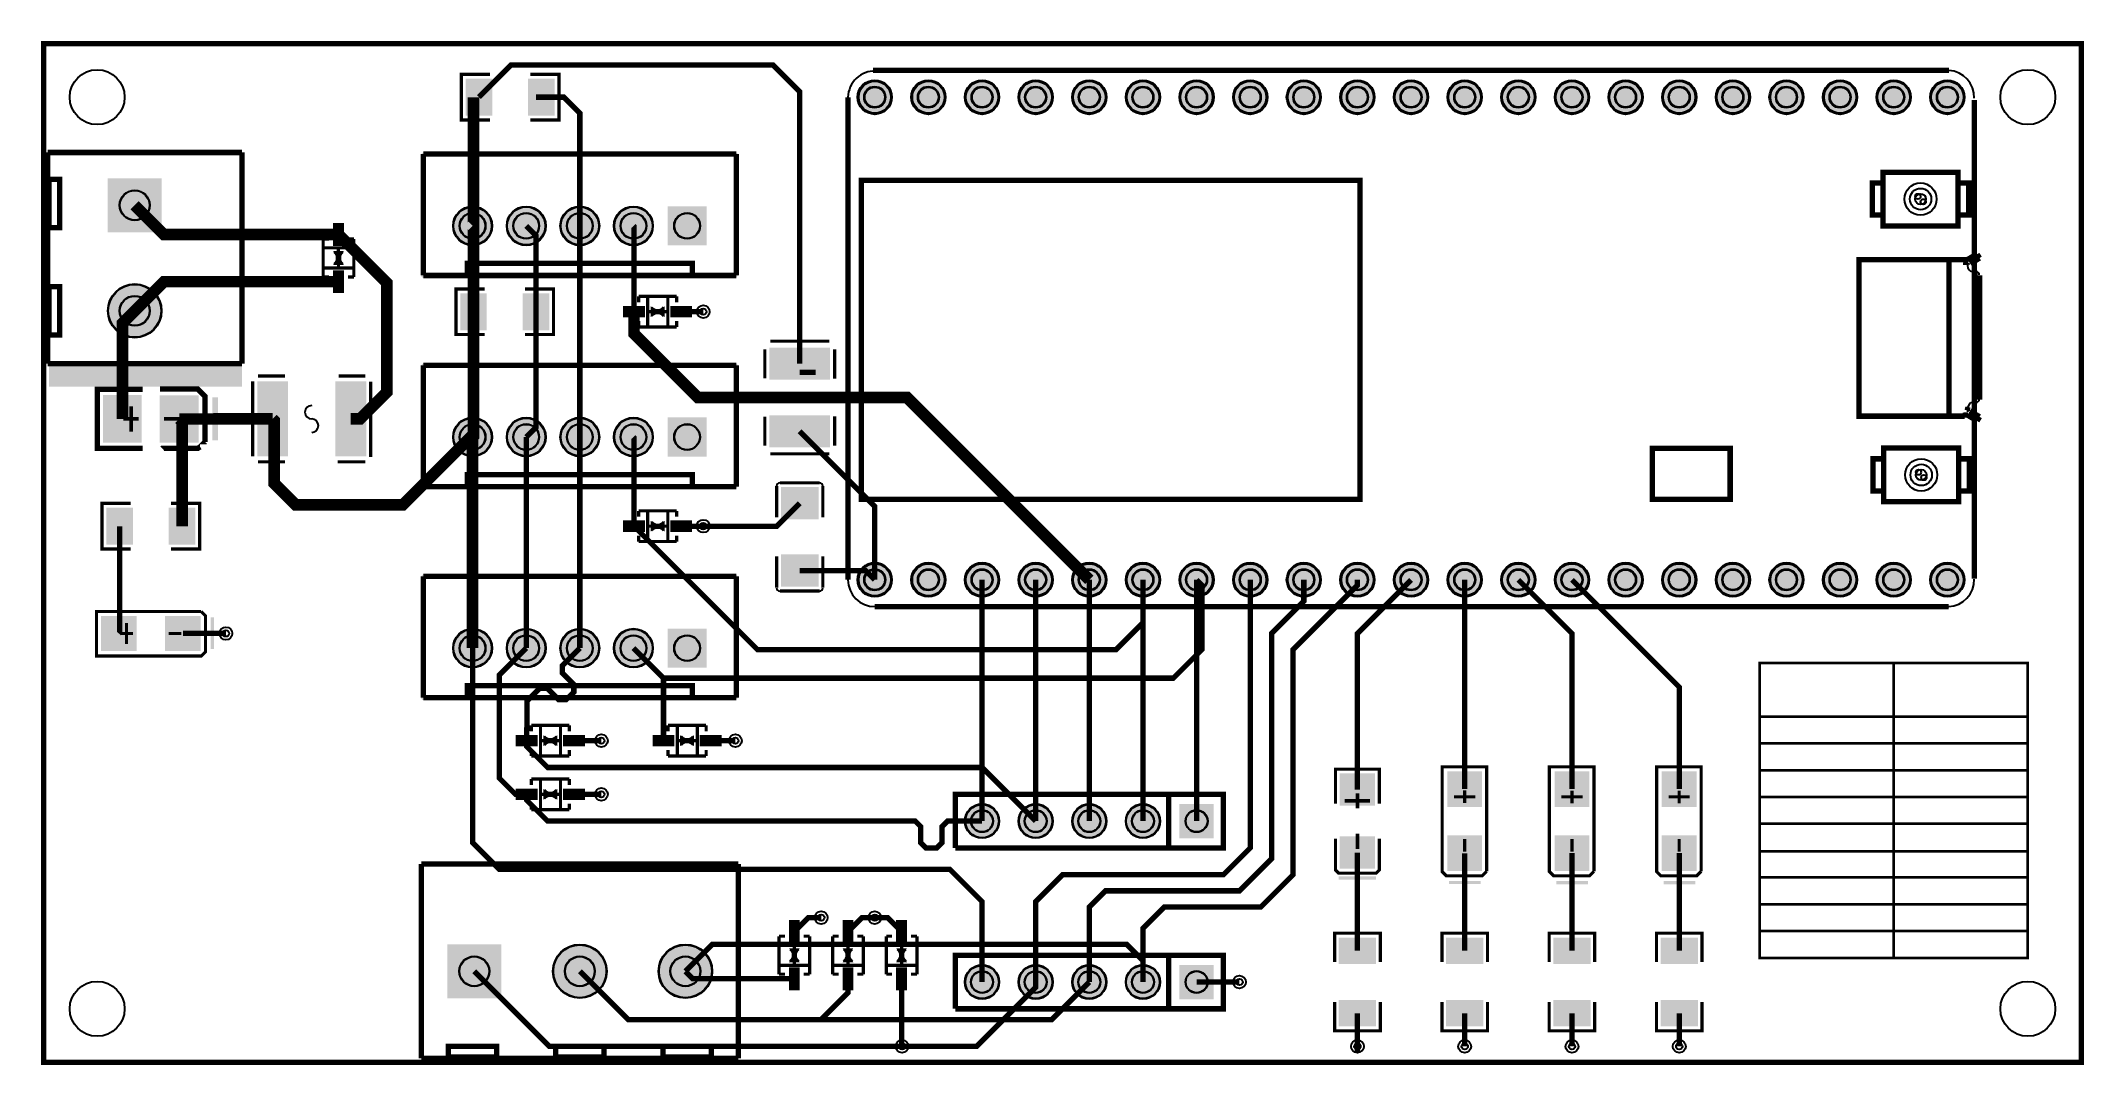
# Model space of a CAD drawing. Header units: millimetres. Extents: x 15.1 to 111.9, y -38.2 to 10.3.
import ezdxf

# ---------------------------------------------------------------- set-up
doc = ezdxf.new("R2010")
doc.units = ezdxf.units.MM
for name, color, linetype, true_color in [('BoardOutLine', 7, 'Continuous', 0xff00ff), ('BottomLayer', 7, 'Continuous', 0x0000ff), ('BottomSolderMaskLayer', 7, 'Continuous', 0xaa00ff), ('Document', 7, 'Continuous', 0xffffff), ('Hole', 7, 'Continuous', 0x222222), ('Multi-Layer', 7, 'Continuous', 0xc0c0c0), ('TopLayer', 7, 'Continuous', 0xff0000), ('TopPasteMaskLayer', 7, 'Continuous', 0x808080), ('TopSilkLayer', 7, 'Continuous', 0xffcc00), ('TopSolderMaskLayer', 7, 'Continuous', 0x800080)]:
    doc.layers.add(name, color=color, linetype=linetype, true_color=true_color)

msp = doc.modelspace()

# ---------------------------------------------------------------- hatches: boundary and pattern name
at = {"layer": 'BottomSolderMaskLayer'}
for points in [[(53.797, 7.62, 1), (55.423, 7.62, 1)], [(56.337, 7.62, 1), (57.963, 7.62, 1)], [(58.877, 7.62, 1), (60.503, 7.62, 1)], [(61.417, 7.62, 1), (63.043, 7.62, 1)], [(63.957, 7.62, 1), (65.583, 7.62, 1)], [(66.497, 7.62, 1), (68.123, 7.62, 1)], [(69.037, 7.62, 1), (70.663, 7.62, 1)], [(71.577, 7.62, 1), (73.203, 7.62, 1)], [(74.117, 7.62, 1), (75.743, 7.62, 1)], [(76.657, 7.62, 1), (78.283, 7.62, 1)], [(79.197, 7.62, 1), (80.823, 7.62, 1)], [(81.737, 7.62, 1), (83.363, 7.62, 1)], [(84.277, 7.62, 1), (85.903, 7.62, 1)], [(86.817, 7.62, 1), (88.443, 7.62, 1)], [(89.357, 7.62, 1), (90.983, 7.62, 1)], [(91.897, 7.62, 1), (93.523, 7.62, 1)], [(94.437, 7.62, 1), (96.063, 7.62, 1)], [(96.977, 7.62, 1), (98.603, 7.62, 1)], [(99.517, 7.62, 1), (101.143, 7.62, 1)], [(102.057, 7.62, 1), (103.683, 7.62, 1)], [(104.597, 7.62, 1), (106.223, 7.62, 1)], [(20.833, 3.775), (20.833, 1.225), (18.283, 1.225), (18.283, 3.775)], [(34.635, 1.524, 1), (36.485, 1.524, 1)], [(37.175, 1.524, 1), (39.025, 1.524, 1)], [(39.715, 1.524, 1), (41.565, 1.524, 1)], [(42.255, 1.524, 1), (44.105, 1.524, 1)], [(46.645, 0.599), (44.795, 0.599), (44.795, 2.449), (46.645, 2.449)], [(18.283, -2.5, 1), (20.833, -2.5, 1)], [(34.635, -8.476, 1), (36.485, -8.476, 1)], [(37.175, -8.476, 1), (39.025, -8.476, 1)], [(39.715, -8.476, 1), (41.565, -8.476, 1)], [(42.255, -8.476, 1), (44.105, -8.476, 1)], [(46.645, -9.401), (44.795, -9.401), (44.795, -7.551), (46.645, -7.551)], [(53.797, -15.24, 1), (55.423, -15.24, 1)], [(56.337, -15.24, 1), (57.963, -15.24, 1)], [(58.877, -15.24, 1), (60.503, -15.24, 1)], [(61.417, -15.24, 1), (63.043, -15.24, 1)], [(63.957, -15.24, 1), (65.583, -15.24, 1)], [(66.497, -15.24, 1), (68.123, -15.24, 1)], [(69.037, -15.24, 1), (70.663, -15.24, 1)], [(71.577, -15.24, 1), (73.203, -15.24, 1)], [(74.117, -15.24, 1), (75.743, -15.24, 1)], [(76.657, -15.24, 1), (78.283, -15.24, 1)], [(79.197, -15.24, 1), (80.823, -15.24, 1)], [(81.737, -15.24, 1), (83.363, -15.24, 1)], [(84.277, -15.24, 1), (85.903, -15.24, 1)], [(86.817, -15.24, 1), (88.443, -15.24, 1)], [(89.357, -15.24, 1), (90.983, -15.24, 1)], [(91.897, -15.24, 1), (93.523, -15.24, 1)], [(94.437, -15.24, 1), (96.063, -15.24, 1)], [(96.977, -15.24, 1), (98.603, -15.24, 1)], [(99.517, -15.24, 1), (101.143, -15.24, 1)], [(102.057, -15.24, 1), (103.683, -15.24, 1)], [(104.597, -15.24, 1), (106.223, -15.24, 1)], [(34.635, -18.476, 1), (36.485, -18.476, 1)], [(37.175, -18.476, 1), (39.025, -18.476, 1)], [(39.715, -18.476, 1), (41.565, -18.476, 1)], [(42.255, -18.476, 1), (44.105, -18.476, 1)], [(46.645, -19.401), (44.795, -19.401), (44.795, -17.551), (46.645, -17.551)], [(58.877, -26.67, 1), (60.503, -26.67, 1)], [(61.417, -26.67, 1), (63.043, -26.67, 1)], [(63.957, -26.67, 1), (65.583, -26.67, 1)], [(66.497, -26.67, 1), (68.123, -26.67, 1)], [(70.663, -27.483), (69.037, -27.483), (69.037, -25.857), (70.663, -25.857)], [(34.365, -32.507), (36.915, -32.507), (36.915, -35.057), (34.365, -35.057)], [(39.365, -33.782, 1), (41.915, -33.782, 1)], [(44.365, -33.782, 1), (46.915, -33.782, 1)], [(58.877, -34.29, 1), (60.503, -34.29, 1)], [(61.417, -34.29, 1), (63.043, -34.29, 1)], [(63.957, -34.29, 1), (65.583, -34.29, 1)], [(66.497, -34.29, 1), (68.123, -34.29, 1)], [(70.663, -35.103), (69.037, -35.103), (69.037, -33.477), (70.663, -33.477)]]:
    msp.add_hatch(color=256, dxfattribs=at).paths.add_polyline_path(points)
at = {"layer": 'Document'}
for points in [[(45.974, -0.762), (48.006, -0.762), (48.006, 4.826), (33.274, 4.826), (33.274, -0.762), (35.306, -0.762), (35.306, -0.9), (35.28, -0.926), (33.18, -0.926), (33.13, -0.876), (33.13, 4.924), (33.23, 5.024), (48.03, 5.024), (48.13, 4.924), (48.13, -0.826), (48.08, -0.876), (45.98, -0.876)], [(29.464, 0.254), (28.956, 0.254), (29.21, 0)], [(28.956, -0.254), (29.464, -0.254), (29.21, 0)], [(44.069, -2.286), (44.069, -2.794), (44.323, -2.54)], [(44.577, -2.794), (44.577, -2.286), (44.323, -2.54)], [(45.974, -10.762), (48.006, -10.762), (48.006, -5.174), (33.274, -5.174), (33.274, -10.762), (35.306, -10.762), (35.306, -10.9), (35.28, -10.926), (33.18, -10.926), (33.13, -10.876), (33.13, -5.076), (33.23, -4.976), (48.03, -4.976), (48.13, -5.076), (48.13, -10.826), (48.08, -10.876), (45.98, -10.876)], [(19.026, -7.528), (19.026, -7.708), (19.746, -7.708), (19.746, -7.528)], [(19.296, -7.018), (19.296, -8.218), (19.476, -8.218), (19.476, -7.018)], [(21.666, -7.528), (21.666, -7.708), (20.946, -7.708), (20.946, -7.528)], [(44.069, -12.446), (44.069, -12.954), (44.323, -12.7)], [(44.577, -12.954), (44.577, -12.446), (44.323, -12.7)], [(45.974, -20.762), (48.006, -20.762), (48.006, -15.174), (33.274, -15.174), (33.274, -20.762), (35.306, -20.762), (35.306, -20.9), (35.28, -20.926), (33.18, -20.926), (33.13, -20.876), (33.13, -15.076), (33.23, -14.976), (48.03, -14.976), (48.13, -15.076), (48.13, -20.826), (48.08, -20.876), (45.98, -20.876)], [(19.095, -17.28), (19.095, -18.28), (19.245, -18.28), (19.245, -17.28)], [(18.87, -17.705), (18.87, -17.855), (19.47, -17.855), (19.47, -17.705)], [(21.77, -17.705), (21.77, -17.855), (21.17, -17.855), (21.17, -17.705)], [(38.989, -22.606), (38.989, -23.114), (39.243, -22.86)], [(39.497, -23.114), (39.497, -22.606), (39.243, -22.86)], [(45.466, -22.606), (45.466, -23.114), (45.72, -22.86)], [(45.974, -23.114), (45.974, -22.606), (45.72, -22.86)], [(38.989, -25.146), (38.989, -25.654), (39.243, -25.4)], [(39.497, -25.654), (39.497, -25.146), (39.243, -25.4)], [(78.069, -25.62), (76.869, -25.62), (76.869, -25.8), (78.069, -25.8)], [(77.559, -25.35), (77.379, -25.35), (77.379, -26.07), (77.559, -26.07)], [(83.05, -25.444), (82.05, -25.444), (82.05, -25.594), (83.05, -25.594)], [(82.625, -25.219), (82.475, -25.219), (82.475, -25.819), (82.625, -25.819)], [(88.13, -25.446), (87.13, -25.446), (87.13, -25.596), (88.13, -25.596)], [(87.705, -25.221), (87.555, -25.221), (87.555, -25.821), (87.705, -25.821)], [(93.21, -25.445), (92.21, -25.445), (92.21, -25.595), (93.21, -25.595)], [(92.785, -25.22), (92.635, -25.22), (92.635, -25.82), (92.785, -25.82)], [(77.559, -27.99), (77.379, -27.99), (77.379, -27.27), (77.559, -27.27)], [(82.625, -28.119), (82.475, -28.119), (82.475, -27.519), (82.625, -27.519)], [(87.705, -28.121), (87.555, -28.121), (87.555, -27.521), (87.705, -27.521)], [(92.785, -28.12), (92.635, -28.12), (92.635, -27.52), (92.785, -27.52)], [(51.054, -32.766), (50.546, -32.766), (50.8, -33.02)], [(53.594, -32.766), (53.086, -32.766), (53.34, -33.02)], [(56.134, -32.766), (55.626, -32.766), (55.88, -33.02)], [(50.546, -33.274), (51.054, -33.274), (50.8, -33.02)], [(53.086, -33.274), (53.594, -33.274), (53.34, -33.02)], [(55.626, -33.274), (56.134, -33.274), (55.88, -33.02)]]:
    msp.add_hatch(color=256, dxfattribs=at).paths.add_polyline_path(points)
at = {"layer": 'Multi-Layer'}
for points in [[(53.848, 7.62, 1), (55.372, 7.62, 1)], [(56.388, 7.62, 1), (57.912, 7.62, 1)], [(58.928, 7.62, 1), (60.452, 7.62, 1)], [(61.468, 7.62, 1), (62.992, 7.62, 1)], [(64.008, 7.62, 1), (65.532, 7.62, 1)], [(66.548, 7.62, 1), (68.072, 7.62, 1)], [(69.088, 7.62, 1), (70.612, 7.62, 1)], [(71.628, 7.62, 1), (73.152, 7.62, 1)], [(74.168, 7.62, 1), (75.692, 7.62, 1)], [(76.708, 7.62, 1), (78.232, 7.62, 1)], [(79.248, 7.62, 1), (80.772, 7.62, 1)], [(81.788, 7.62, 1), (83.312, 7.62, 1)], [(84.328, 7.62, 1), (85.852, 7.62, 1)], [(86.868, 7.62, 1), (88.392, 7.62, 1)], [(89.408, 7.62, 1), (90.932, 7.62, 1)], [(91.948, 7.62, 1), (93.472, 7.62, 1)], [(94.488, 7.62, 1), (96.012, 7.62, 1)], [(97.028, 7.62, 1), (98.552, 7.62, 1)], [(99.568, 7.62, 1), (101.092, 7.62, 1)], [(102.108, 7.62, 1), (103.632, 7.62, 1)], [(104.648, 7.62, 1), (106.172, 7.62, 1)], [(20.808, 3.75), (20.808, 1.25), (18.308, 1.25), (18.308, 3.75)], [(34.66, 1.524, 1), (36.46, 1.524, 1)], [(37.2, 1.524, 1), (39, 1.524, 1)], [(39.74, 1.524, 1), (41.54, 1.524, 1)], [(42.28, 1.524, 1), (44.08, 1.524, 1)], [(46.62, 0.624), (44.82, 0.624), (44.82, 2.424), (46.62, 2.424)], [(18.308, -2.5, 1), (20.808, -2.5, 1)], [(34.66, -8.476, 1), (36.46, -8.476, 1)], [(37.2, -8.476, 1), (39, -8.476, 1)], [(39.74, -8.476, 1), (41.54, -8.476, 1)], [(42.28, -8.476, 1), (44.08, -8.476, 1)], [(46.62, -9.376), (44.82, -9.376), (44.82, -7.576), (46.62, -7.576)], [(53.848, -15.24, 1), (55.372, -15.24, 1)], [(56.388, -15.24, 1), (57.912, -15.24, 1)], [(58.928, -15.24, 1), (60.452, -15.24, 1)], [(61.468, -15.24, 1), (62.992, -15.24, 1)], [(64.008, -15.24, 1), (65.532, -15.24, 1)], [(66.548, -15.24, 1), (68.072, -15.24, 1)], [(69.088, -15.24, 1), (70.612, -15.24, 1)], [(71.628, -15.24, 1), (73.152, -15.24, 1)], [(74.168, -15.24, 1), (75.692, -15.24, 1)], [(76.708, -15.24, 1), (78.232, -15.24, 1)], [(79.248, -15.24, 1), (80.772, -15.24, 1)], [(81.788, -15.24, 1), (83.312, -15.24, 1)], [(84.328, -15.24, 1), (85.852, -15.24, 1)], [(86.868, -15.24, 1), (88.392, -15.24, 1)], [(89.408, -15.24, 1), (90.932, -15.24, 1)], [(91.948, -15.24, 1), (93.472, -15.24, 1)], [(94.488, -15.24, 1), (96.012, -15.24, 1)], [(97.028, -15.24, 1), (98.552, -15.24, 1)], [(99.568, -15.24, 1), (101.092, -15.24, 1)], [(102.108, -15.24, 1), (103.632, -15.24, 1)], [(104.648, -15.24, 1), (106.172, -15.24, 1)], [(34.66, -18.476, 1), (36.46, -18.476, 1)], [(37.2, -18.476, 1), (39, -18.476, 1)], [(39.74, -18.476, 1), (41.54, -18.476, 1)], [(42.28, -18.476, 1), (44.08, -18.476, 1)], [(46.62, -19.376), (44.82, -19.376), (44.82, -17.576), (46.62, -17.576)], [(58.903, -26.67, 1), (60.478, -26.67, 1)], [(61.443, -26.67, 1), (63.018, -26.67, 1)], [(63.983, -26.67, 1), (65.558, -26.67, 1)], [(66.523, -26.67, 1), (68.098, -26.67, 1)], [(70.637, -27.457), (69.063, -27.457), (69.063, -25.883), (70.637, -25.883)], [(34.39, -32.532), (36.89, -32.532), (36.89, -35.032), (34.39, -35.032)], [(39.39, -33.782, 1), (41.89, -33.782, 1)], [(44.39, -33.782, 1), (46.89, -33.782, 1)], [(58.903, -34.29, 1), (60.478, -34.29, 1)], [(61.443, -34.29, 1), (63.018, -34.29, 1)], [(63.983, -34.29, 1), (65.558, -34.29, 1)], [(66.523, -34.29, 1), (68.098, -34.29, 1)], [(70.637, -35.077), (69.063, -35.077), (69.063, -33.503), (70.637, -33.503)]]:
    msp.add_hatch(color=256, dxfattribs=at).paths.add_polyline_path(points)
at = {"layer": 'TopLayer'}
for points in [[(36.463, 8.47), (36.463, 6.769), (35.255, 6.769), (35.255, 8.47)], [(38.213, 8.47), (38.213, 6.769), (39.421, 6.769), (39.421, 8.47)], [(28.965, 0.625), (29.455, 0.625), (29.455, 1.61), (28.965, 1.61)], [(28.965, -0.625), (29.455, -0.625), (29.455, -1.61), (28.965, -1.61)], [(36.209, -1.69), (36.209, -3.391), (35.001, -3.391), (35.001, -1.69)], [(37.959, -1.69), (37.959, -3.391), (39.167, -3.391), (39.167, -1.69)], [(43.698, -2.295), (43.698, -2.785), (42.713, -2.785), (42.713, -2.295)], [(44.948, -2.295), (44.948, -2.785), (45.933, -2.785), (45.933, -2.295)], [(52.445, -5.746), (49.664, -5.746), (49.664, -4.261), (52.445, -4.261)], [(19.868, -8.718), (18.083, -8.718), (18.083, -6.518), (19.868, -6.518)], [(22.557, -8.722), (20.772, -8.722), (20.772, -6.522), (22.557, -6.522)], [(26.79, -5.87), (26.79, -9.37), (25.383, -9.37), (25.383, -5.87)], [(29.09, -5.87), (29.09, -9.37), (30.497, -9.37), (30.497, -5.87)], [(52.445, -7.461), (49.664, -7.461), (49.664, -8.946), (52.445, -8.946)], [(50.19, -12.358), (51.918, -12.358), (51.918, -10.873), (50.19, -10.873)], [(19.445, -11.85), (19.445, -13.551), (18.238, -13.551), (18.238, -11.85)], [(21.195, -11.85), (21.195, -13.551), (22.403, -13.551), (22.403, -11.85)], [(43.698, -12.455), (43.698, -12.945), (42.713, -12.945), (42.713, -12.455)], [(44.948, -12.455), (44.948, -12.945), (45.933, -12.945), (45.933, -12.455)], [(50.19, -14.058), (51.918, -14.058), (51.918, -15.543), (50.19, -15.543)], [(19.62, -18.58), (17.985, -18.58), (17.985, -16.98), (19.62, -16.98)], [(22.655, -18.58), (21.02, -18.58), (21.02, -16.98), (22.655, -16.98)], [(38.618, -22.615), (38.618, -23.105), (37.633, -23.105), (37.633, -22.615)], [(39.868, -22.615), (39.868, -23.105), (40.853, -23.105), (40.853, -22.615)], [(45.095, -22.615), (45.095, -23.105), (44.11, -23.105), (44.11, -22.615)], [(46.345, -22.615), (46.345, -23.105), (47.33, -23.105), (47.33, -22.615)], [(38.618, -25.155), (38.618, -25.645), (37.633, -25.645), (37.633, -25.155)], [(39.868, -25.155), (39.868, -25.645), (40.853, -25.645), (40.853, -25.155)], [(78.279, -25.92), (76.659, -25.92), (76.659, -24.435), (78.279, -24.435)], [(81.75, -25.969), (81.75, -24.334), (83.35, -24.334), (83.35, -25.969)], [(86.83, -25.971), (86.83, -24.336), (88.43, -24.336), (88.43, -25.971)], [(91.91, -25.97), (91.91, -24.335), (93.51, -24.335), (93.51, -25.97)], [(78.279, -27.42), (76.659, -27.42), (76.659, -28.905), (78.279, -28.905)], [(81.75, -29.004), (81.75, -27.369), (83.35, -27.369), (83.35, -29.004)], [(86.83, -29.005), (86.83, -27.37), (88.43, -27.37), (88.43, -29.005)], [(91.91, -29.005), (91.91, -27.37), (93.51, -27.37), (93.51, -29.005)], [(51.045, -32.395), (50.555, -32.395), (50.555, -31.41), (51.045, -31.41)], [(53.585, -32.395), (53.095, -32.395), (53.095, -31.41), (53.585, -31.41)], [(56.125, -32.395), (55.635, -32.395), (55.635, -31.41), (56.125, -31.41)], [(76.62, -33.415), (78.321, -33.415), (78.321, -32.208), (76.62, -32.208)], [(81.7, -33.415), (83.401, -33.415), (83.401, -32.208), (81.7, -32.208)], [(86.78, -33.415), (88.481, -33.415), (88.481, -32.208), (86.78, -32.208)], [(91.86, -33.415), (93.561, -33.415), (93.561, -32.208), (91.86, -32.208)], [(51.045, -33.645), (50.555, -33.645), (50.555, -34.63), (51.045, -34.63)], [(53.585, -33.645), (53.095, -33.645), (53.095, -34.63), (53.585, -34.63)], [(56.125, -33.645), (55.635, -33.645), (55.635, -34.63), (56.125, -34.63)], [(76.62, -35.165), (78.321, -35.165), (78.321, -36.373), (76.62, -36.373)], [(81.7, -35.165), (83.401, -35.165), (83.401, -36.373), (81.7, -36.373)], [(86.78, -35.165), (88.481, -35.165), (88.481, -36.373), (86.78, -36.373)], [(91.86, -35.165), (93.561, -35.165), (93.561, -36.373), (91.86, -36.373)]]:
    msp.add_hatch(color=256, dxfattribs=at).paths.add_polyline_path(points)
at = {"layer": 'TopPasteMaskLayer'}
for points in [[(36.463, 8.37), (36.463, 8.009), (36.363, 7.909), (36.152, 7.909), (36.052, 7.809), (36.052, 7.431), (36.152, 7.331), (36.363, 7.331), (36.463, 7.231), (36.463, 6.869), (36.363, 6.769), (35.355, 6.769), (35.255, 6.869), (35.255, 8.37), (35.355, 8.47), (36.363, 8.47)], [(38.213, 8.37), (38.213, 8.009), (38.313, 7.909), (38.524, 7.909), (38.624, 7.809), (38.624, 7.431), (38.524, 7.331), (38.313, 7.331), (38.213, 7.231), (38.213, 6.869), (38.313, 6.769), (39.321, 6.769), (39.421, 6.869), (39.421, 8.37), (39.321, 8.47), (38.313, 8.47)], [(28.965, 0.625), (29.455, 0.625), (29.455, 1.61), (28.965, 1.61)], [(28.965, -0.625), (29.455, -0.625), (29.455, -1.61), (28.965, -1.61)], [(36.209, -1.79), (36.209, -2.151), (36.109, -2.251), (35.898, -2.251), (35.798, -2.351), (35.798, -2.729), (35.898, -2.829), (36.109, -2.829), (36.209, -2.929), (36.209, -3.291), (36.109, -3.391), (35.101, -3.391), (35.001, -3.291), (35.001, -1.79), (35.101, -1.69), (36.109, -1.69)], [(37.959, -1.79), (37.959, -2.151), (38.059, -2.251), (38.27, -2.251), (38.37, -2.351), (38.37, -2.729), (38.27, -2.829), (38.059, -2.829), (37.959, -2.929), (37.959, -3.291), (38.059, -3.391), (39.067, -3.391), (39.167, -3.291), (39.167, -1.79), (39.067, -1.69), (38.059, -1.69)], [(43.698, -2.295), (43.698, -2.785), (42.713, -2.785), (42.713, -2.295)], [(44.948, -2.295), (44.948, -2.785), (45.933, -2.785), (45.933, -2.295)], [(52.345, -5.746), (51.627, -5.746), (51.527, -5.646), (51.527, -5.342), (51.427, -5.242), (50.681, -5.242), (50.581, -5.342), (50.581, -5.646), (50.481, -5.746), (49.764, -5.746), (49.664, -5.646), (49.664, -4.361), (49.764, -4.261), (52.345, -4.261), (52.445, -4.361), (52.445, -5.646)], [(19.868, -8.718), (18.083, -8.718), (18.083, -6.518), (19.868, -6.518)], [(22.557, -8.722), (20.772, -8.722), (20.772, -6.522), (22.557, -6.522)], [(26.79, -5.97), (26.79, -6.925), (26.69, -7.025), (26.412, -7.025), (26.312, -7.125), (26.312, -8.115), (26.412, -8.215), (26.69, -8.215), (26.79, -8.315), (26.79, -9.27), (26.69, -9.37), (25.483, -9.37), (25.383, -9.27), (25.383, -5.97), (25.483, -5.87), (26.69, -5.87)], [(29.09, -5.97), (29.09, -6.925), (29.19, -7.025), (29.468, -7.025), (29.568, -7.125), (29.568, -8.115), (29.468, -8.215), (29.19, -8.215), (29.09, -8.315), (29.09, -9.27), (29.19, -9.37), (30.397, -9.37), (30.497, -9.27), (30.497, -5.97), (30.397, -5.87), (29.19, -5.87)], [(52.345, -7.461), (51.627, -7.461), (51.527, -7.561), (51.527, -7.866), (51.427, -7.966), (50.681, -7.966), (50.581, -7.866), (50.581, -7.561), (50.481, -7.461), (49.764, -7.461), (49.664, -7.561), (49.664, -8.846), (49.764, -8.946), (52.345, -8.946), (52.445, -8.846), (52.445, -7.561)], [(50.29, -12.358), (50.66, -12.358), (50.76, -12.258), (50.76, -11.953), (50.86, -11.853), (51.248, -11.853), (51.348, -11.953), (51.348, -12.258), (51.448, -12.358), (51.818, -12.358), (51.918, -12.258), (51.918, -10.973), (51.818, -10.873), (50.29, -10.873), (50.19, -10.973), (50.19, -12.258)], [(19.445, -11.95), (19.445, -12.311), (19.345, -12.411), (19.134, -12.411), (19.034, -12.511), (19.034, -12.889), (19.134, -12.989), (19.345, -12.989), (19.445, -13.089), (19.445, -13.451), (19.345, -13.551), (18.338, -13.551), (18.238, -13.451), (18.238, -11.95), (18.338, -11.85), (19.345, -11.85)], [(21.195, -11.95), (21.195, -12.311), (21.295, -12.411), (21.506, -12.411), (21.606, -12.511), (21.606, -12.889), (21.506, -12.989), (21.295, -12.989), (21.195, -13.089), (21.195, -13.451), (21.295, -13.551), (22.303, -13.551), (22.403, -13.451), (22.403, -11.95), (22.303, -11.85), (21.295, -11.85)], [(43.698, -12.455), (43.698, -12.945), (42.713, -12.945), (42.713, -12.455)], [(44.948, -12.455), (44.948, -12.945), (45.933, -12.945), (45.933, -12.455)], [(50.29, -14.058), (50.66, -14.058), (50.76, -14.158), (50.76, -14.463), (50.86, -14.563), (51.248, -14.563), (51.348, -14.463), (51.348, -14.158), (51.448, -14.058), (51.818, -14.058), (51.918, -14.158), (51.918, -15.443), (51.818, -15.543), (50.29, -15.543), (50.19, -15.443), (50.19, -14.158)], [(19.62, -18.48), (19.62, -18.109), (19.52, -18.009), (19.164, -18.009), (19.064, -17.909), (19.064, -17.651), (19.164, -17.551), (19.52, -17.551), (19.62, -17.451), (19.62, -17.08), (19.52, -16.98), (18.085, -16.98), (17.985, -17.08), (17.985, -18.48), (18.085, -18.58), (19.52, -18.58)], [(21.02, -17.08), (21.02, -17.451), (21.12, -17.551), (21.476, -17.551), (21.576, -17.651), (21.576, -17.909), (21.476, -18.009), (21.12, -18.009), (21.02, -18.109), (21.02, -18.48), (21.12, -18.58), (22.555, -18.58), (22.655, -18.48), (22.655, -17.08), (22.555, -16.98), (21.12, -16.98)], [(38.618, -22.615), (38.618, -23.105), (37.633, -23.105), (37.633, -22.615)], [(39.868, -22.615), (39.868, -23.105), (40.853, -23.105), (40.853, -22.615)], [(45.095, -22.615), (45.095, -23.105), (44.11, -23.105), (44.11, -22.615)], [(46.345, -22.615), (46.345, -23.105), (47.33, -23.105), (47.33, -22.615)], [(38.618, -25.155), (38.618, -25.645), (37.633, -25.645), (37.633, -25.155)], [(39.868, -25.155), (39.868, -25.645), (40.853, -25.645), (40.853, -25.155)], [(78.179, -25.92), (77.845, -25.92), (77.745, -25.82), (77.745, -25.515), (77.645, -25.415), (77.294, -25.415), (77.194, -25.515), (77.194, -25.82), (77.094, -25.92), (76.759, -25.92), (76.659, -25.82), (76.659, -24.535), (76.759, -24.435), (78.179, -24.435), (78.279, -24.535), (78.279, -25.82)], [(81.85, -25.969), (82.221, -25.969), (82.321, -25.869), (82.321, -25.513), (82.421, -25.413), (82.679, -25.413), (82.779, -25.513), (82.779, -25.869), (82.88, -25.969), (83.25, -25.969), (83.35, -25.869), (83.35, -24.434), (83.25, -24.334), (81.85, -24.334), (81.75, -24.434), (81.75, -25.869)], [(86.93, -25.971), (87.301, -25.971), (87.401, -25.871), (87.401, -25.515), (87.501, -25.415), (87.76, -25.415), (87.86, -25.515), (87.86, -25.871), (87.96, -25.971), (88.33, -25.971), (88.43, -25.871), (88.43, -24.436), (88.33, -24.336), (86.93, -24.336), (86.83, -24.436), (86.83, -25.871)], [(92.01, -25.97), (92.381, -25.97), (92.481, -25.87), (92.481, -25.514), (92.581, -25.414), (92.84, -25.414), (92.94, -25.514), (92.94, -25.87), (93.04, -25.97), (93.41, -25.97), (93.51, -25.87), (93.51, -24.435), (93.41, -24.335), (92.01, -24.335), (91.91, -24.435), (91.91, -25.87)], [(78.179, -27.42), (77.845, -27.42), (77.745, -27.52), (77.745, -27.825), (77.645, -27.925), (77.294, -27.925), (77.194, -27.825), (77.194, -27.52), (77.094, -27.42), (76.759, -27.42), (76.659, -27.52), (76.659, -28.805), (76.759, -28.905), (78.179, -28.905), (78.279, -28.805), (78.279, -27.52)], [(83.25, -27.369), (82.88, -27.369), (82.78, -27.469), (82.78, -27.825), (82.68, -27.925), (82.421, -27.925), (82.321, -27.825), (82.321, -27.469), (82.221, -27.369), (81.85, -27.369), (81.75, -27.469), (81.75, -28.904), (81.85, -29.004), (83.25, -29.004), (83.35, -28.904), (83.35, -27.469)], [(88.33, -27.371), (87.96, -27.371), (87.86, -27.471), (87.86, -27.826), (87.76, -27.926), (87.501, -27.926), (87.401, -27.826), (87.401, -27.471), (87.301, -27.371), (86.93, -27.371), (86.83, -27.471), (86.83, -28.906), (86.93, -29.006), (88.33, -29.006), (88.43, -28.906), (88.43, -27.471)], [(93.41, -27.37), (93.04, -27.37), (92.94, -27.47), (92.94, -27.826), (92.84, -27.926), (92.581, -27.926), (92.481, -27.826), (92.481, -27.47), (92.381, -27.37), (92.01, -27.37), (91.91, -27.47), (91.91, -28.905), (92.01, -29.005), (93.41, -29.005), (93.51, -28.905), (93.51, -27.47)], [(51.045, -32.395), (50.555, -32.395), (50.555, -31.41), (51.045, -31.41)], [(53.585, -32.395), (53.095, -32.395), (53.095, -31.41), (53.585, -31.41)], [(56.125, -32.395), (55.635, -32.395), (55.635, -31.41), (56.125, -31.41)], [(76.72, -33.415), (77.081, -33.415), (77.181, -33.315), (77.181, -33.104), (77.281, -33.004), (77.659, -33.004), (77.759, -33.104), (77.759, -33.315), (77.859, -33.415), (78.221, -33.415), (78.321, -33.315), (78.321, -32.308), (78.221, -32.208), (76.72, -32.208), (76.62, -32.308), (76.62, -33.315)], [(81.8, -33.415), (82.161, -33.415), (82.261, -33.315), (82.261, -33.104), (82.361, -33.004), (82.739, -33.004), (82.839, -33.104), (82.839, -33.315), (82.939, -33.415), (83.301, -33.415), (83.401, -33.315), (83.401, -32.308), (83.301, -32.208), (81.8, -32.208), (81.7, -32.308), (81.7, -33.315)], [(86.88, -33.415), (87.241, -33.415), (87.341, -33.315), (87.341, -33.104), (87.441, -33.004), (87.819, -33.004), (87.919, -33.104), (87.919, -33.315), (88.019, -33.415), (88.381, -33.415), (88.481, -33.315), (88.481, -32.308), (88.381, -32.208), (86.88, -32.208), (86.78, -32.308), (86.78, -33.315)], [(91.96, -33.415), (92.321, -33.415), (92.421, -33.315), (92.421, -33.104), (92.521, -33.004), (92.899, -33.004), (92.999, -33.104), (92.999, -33.315), (93.099, -33.415), (93.461, -33.415), (93.561, -33.315), (93.561, -32.308), (93.461, -32.208), (91.96, -32.208), (91.86, -32.308), (91.86, -33.315)], [(51.045, -33.645), (50.555, -33.645), (50.555, -34.63), (51.045, -34.63)], [(53.585, -33.645), (53.095, -33.645), (53.095, -34.63), (53.585, -34.63)], [(56.125, -33.645), (55.635, -33.645), (55.635, -34.63), (56.125, -34.63)], [(76.72, -35.165), (77.081, -35.165), (77.181, -35.265), (77.181, -35.476), (77.281, -35.576), (77.659, -35.576), (77.759, -35.476), (77.759, -35.265), (77.859, -35.165), (78.221, -35.165), (78.321, -35.265), (78.321, -36.273), (78.221, -36.373), (76.72, -36.373), (76.62, -36.273), (76.62, -35.265)], [(81.8, -35.165), (82.161, -35.165), (82.261, -35.265), (82.261, -35.476), (82.361, -35.576), (82.739, -35.576), (82.839, -35.476), (82.839, -35.265), (82.939, -35.165), (83.301, -35.165), (83.401, -35.265), (83.401, -36.273), (83.301, -36.373), (81.8, -36.373), (81.7, -36.273), (81.7, -35.265)], [(86.88, -35.165), (87.241, -35.165), (87.341, -35.265), (87.341, -35.476), (87.441, -35.576), (87.819, -35.576), (87.919, -35.476), (87.919, -35.265), (88.019, -35.165), (88.381, -35.165), (88.481, -35.265), (88.481, -36.273), (88.381, -36.373), (86.88, -36.373), (86.78, -36.273), (86.78, -35.265)], [(91.96, -35.165), (92.321, -35.165), (92.421, -35.265), (92.421, -35.476), (92.521, -35.576), (92.899, -35.576), (92.999, -35.476), (92.999, -35.265), (93.099, -35.165), (93.461, -35.165), (93.561, -35.265), (93.561, -36.273), (93.461, -36.373), (91.96, -36.373), (91.86, -36.273), (91.86, -35.265)]]:
    msp.add_hatch(color=256, dxfattribs=at).paths.add_polyline_path(points)
at = {"layer": 'TopSilkLayer'}
for points in [[(15.494, -5.08), (24.638, -5.08), (24.638, -6.096), (15.494, -6.096), (15.494, -5.08)], [(23.495, -8.636), (23.241, -8.636), (23.241, -6.604), (23.495, -6.604)], [(23.154, -17.019), (23.154, -18.521), (23.306, -18.521), (23.306, -17.019)], [(78.356, -29.286), (76.583, -29.286), (76.583, -29.439), (78.356, -29.439)], [(83.311, -29.503), (81.809, -29.503), (81.809, -29.655), (83.311, -29.655)], [(88.391, -29.504), (86.889, -29.504), (86.889, -29.657), (88.391, -29.657)], [(93.471, -29.504), (91.969, -29.504), (91.969, -29.656), (93.471, -29.656)]]:
    msp.add_hatch(color=256, dxfattribs=at).paths.add_polyline_path(points)
at = {"layer": 'TopSolderMaskLayer'}
for points in [[(36.488, 8.496), (36.488, 6.744), (35.23, 6.744), (35.23, 8.496)], [(38.188, 8.496), (38.188, 6.744), (39.446, 6.744), (39.446, 8.496)], [(53.797, 7.62, 1), (55.423, 7.62, 1)], [(56.337, 7.62, 1), (57.963, 7.62, 1)], [(58.877, 7.62, 1), (60.503, 7.62, 1)], [(61.417, 7.62, 1), (63.043, 7.62, 1)], [(63.957, 7.62, 1), (65.583, 7.62, 1)], [(66.497, 7.62, 1), (68.123, 7.62, 1)], [(69.037, 7.62, 1), (70.663, 7.62, 1)], [(71.577, 7.62, 1), (73.203, 7.62, 1)], [(74.117, 7.62, 1), (75.743, 7.62, 1)], [(76.657, 7.62, 1), (78.283, 7.62, 1)], [(79.197, 7.62, 1), (80.823, 7.62, 1)], [(81.737, 7.62, 1), (83.363, 7.62, 1)], [(84.277, 7.62, 1), (85.903, 7.62, 1)], [(86.817, 7.62, 1), (88.443, 7.62, 1)], [(89.357, 7.62, 1), (90.983, 7.62, 1)], [(91.897, 7.62, 1), (93.523, 7.62, 1)], [(94.437, 7.62, 1), (96.063, 7.62, 1)], [(96.977, 7.62, 1), (98.603, 7.62, 1)], [(99.517, 7.62, 1), (101.143, 7.62, 1)], [(102.057, 7.62, 1), (103.683, 7.62, 1)], [(104.597, 7.62, 1), (106.223, 7.62, 1)], [(20.833, 3.775), (20.833, 1.225), (18.283, 1.225), (18.283, 3.775)], [(34.635, 1.524, 1), (36.485, 1.524, 1)], [(37.175, 1.524, 1), (39.025, 1.524, 1)], [(39.715, 1.524, 1), (41.565, 1.524, 1)], [(42.255, 1.524, 1), (44.105, 1.524, 1)], [(46.645, 0.599), (44.795, 0.599), (44.795, 2.449), (46.645, 2.449)], [(28.952, 0.574), (29.468, 0.574), (29.468, 1.661), (28.952, 1.661)], [(28.952, -0.574), (29.468, -0.574), (29.468, -1.661), (28.952, -1.661)], [(18.283, -2.5, 1), (20.833, -2.5, 1)], [(36.234, -1.664), (36.234, -3.416), (34.976, -3.416), (34.976, -1.664)], [(37.934, -1.664), (37.934, -3.416), (39.192, -3.416), (39.192, -1.664)], [(43.724, -2.27), (43.724, -2.81), (42.688, -2.81), (42.688, -2.27)], [(44.923, -2.27), (44.923, -2.81), (45.958, -2.81), (45.958, -2.27)], [(52.492, -5.76), (49.616, -5.76), (49.616, -4.248), (52.492, -4.248)], [(19.893, -8.743), (18.057, -8.743), (18.057, -6.492), (19.893, -6.492)], [(22.583, -8.748), (20.747, -8.748), (20.747, -6.497), (22.583, -6.497)], [(26.815, -5.845), (26.815, -9.395), (25.358, -9.395), (25.358, -5.845)], [(29.065, -5.845), (29.065, -9.395), (30.522, -9.395), (30.522, -5.845)], [(34.635, -8.476, 1), (36.485, -8.476, 1)], [(37.175, -8.476, 1), (39.025, -8.476, 1)], [(39.715, -8.476, 1), (41.565, -8.476, 1)], [(42.255, -8.476, 1), (44.105, -8.476, 1)], [(46.645, -9.401), (44.795, -9.401), (44.795, -7.551), (46.645, -7.551)], [(52.492, -7.448), (49.616, -7.448), (49.616, -8.96), (52.492, -8.96)], [(50.16, -12.38), (51.948, -12.38), (51.948, -10.851), (50.16, -10.851)], [(19.47, -11.824), (19.47, -13.576), (18.212, -13.576), (18.212, -11.824)], [(21.17, -11.824), (21.17, -13.576), (22.428, -13.576), (22.428, -11.824)], [(43.724, -12.43), (43.724, -12.97), (42.688, -12.97), (42.688, -12.43)], [(44.923, -12.43), (44.923, -12.97), (45.958, -12.97), (45.958, -12.43)], [(50.16, -14.036), (51.948, -14.036), (51.948, -15.565), (50.16, -15.565)], [(53.797, -15.24, 1), (55.423, -15.24, 1)], [(56.337, -15.24, 1), (57.963, -15.24, 1)], [(58.877, -15.24, 1), (60.503, -15.24, 1)], [(61.417, -15.24, 1), (63.043, -15.24, 1)], [(63.957, -15.24, 1), (65.583, -15.24, 1)], [(66.497, -15.24, 1), (68.123, -15.24, 1)], [(69.037, -15.24, 1), (70.663, -15.24, 1)], [(71.577, -15.24, 1), (73.203, -15.24, 1)], [(74.117, -15.24, 1), (75.743, -15.24, 1)], [(76.657, -15.24, 1), (78.283, -15.24, 1)], [(79.197, -15.24, 1), (80.823, -15.24, 1)], [(81.737, -15.24, 1), (83.363, -15.24, 1)], [(84.277, -15.24, 1), (85.903, -15.24, 1)], [(86.817, -15.24, 1), (88.443, -15.24, 1)], [(89.357, -15.24, 1), (90.983, -15.24, 1)], [(91.897, -15.24, 1), (93.523, -15.24, 1)], [(94.437, -15.24, 1), (96.063, -15.24, 1)], [(96.977, -15.24, 1), (98.603, -15.24, 1)], [(99.517, -15.24, 1), (101.143, -15.24, 1)], [(102.057, -15.24, 1), (103.683, -15.24, 1)], [(104.597, -15.24, 1), (106.223, -15.24, 1)], [(19.645, -18.605), (17.96, -18.605), (17.96, -16.955), (19.645, -16.955)], [(22.68, -18.605), (20.994, -18.605), (20.994, -16.955), (22.68, -16.955)], [(34.635, -18.476, 1), (36.485, -18.476, 1)], [(37.175, -18.476, 1), (39.025, -18.476, 1)], [(39.715, -18.476, 1), (41.565, -18.476, 1)], [(42.255, -18.476, 1), (44.105, -18.476, 1)], [(46.645, -19.401), (44.795, -19.401), (44.795, -17.551), (46.645, -17.551)], [(38.643, -22.59), (38.643, -23.13), (37.608, -23.13), (37.608, -22.59)], [(39.843, -22.59), (39.843, -23.13), (40.878, -23.13), (40.878, -22.59)], [(45.12, -22.59), (45.12, -23.13), (44.085, -23.13), (44.085, -22.59)], [(46.32, -22.59), (46.32, -23.13), (47.355, -23.13), (47.355, -22.59)], [(38.643, -25.13), (38.643, -25.67), (37.608, -25.67), (37.608, -25.13)], [(39.843, -25.13), (39.843, -25.67), (40.878, -25.67), (40.878, -25.13)], [(78.307, -25.944), (76.632, -25.944), (76.632, -24.412), (78.307, -24.412)], [(81.725, -25.995), (81.725, -24.308), (83.375, -24.308), (83.375, -25.995)], [(86.805, -25.997), (86.805, -24.31), (88.455, -24.31), (88.455, -25.997)], [(91.885, -25.996), (91.885, -24.309), (93.535, -24.309), (93.535, -25.996)], [(58.877, -26.67, 1), (60.503, -26.67, 1)], [(61.417, -26.67, 1), (63.043, -26.67, 1)], [(63.957, -26.67, 1), (65.583, -26.67, 1)], [(66.497, -26.67, 1), (68.123, -26.67, 1)], [(70.663, -27.483), (69.037, -27.483), (69.037, -25.857), (70.663, -25.857)], [(78.307, -27.397), (76.632, -27.397), (76.632, -28.929), (78.307, -28.929)], [(81.725, -29.03), (81.725, -27.343), (83.375, -27.343), (83.375, -29.03)], [(86.805, -29.031), (86.805, -27.344), (88.455, -27.344), (88.455, -29.031)], [(91.885, -29.031), (91.885, -27.344), (93.535, -27.344), (93.535, -29.031)], [(51.058, -32.446), (50.542, -32.446), (50.542, -31.359), (51.058, -31.359)], [(53.598, -32.446), (53.082, -32.446), (53.082, -31.359), (53.598, -31.359)], [(56.138, -32.446), (55.622, -32.446), (55.622, -31.359), (56.138, -31.359)], [(34.365, -32.507), (36.915, -32.507), (36.915, -35.057), (34.365, -35.057)], [(39.365, -33.782, 1), (41.915, -33.782, 1)], [(44.365, -33.782, 1), (46.915, -33.782, 1)], [(76.584, -33.433), (78.356, -33.433), (78.356, -32.19), (76.584, -32.19)], [(81.664, -33.433), (83.436, -33.433), (83.436, -32.19), (81.664, -32.19)], [(86.744, -33.433), (88.516, -33.433), (88.516, -32.19), (86.744, -32.19)], [(91.824, -33.433), (93.596, -33.433), (93.596, -32.19), (91.824, -32.19)], [(51.058, -33.594), (50.542, -33.594), (50.542, -34.681), (51.058, -34.681)], [(53.598, -33.594), (53.082, -33.594), (53.082, -34.681), (53.598, -34.681)], [(56.138, -33.594), (55.622, -33.594), (55.622, -34.681), (56.138, -34.681)], [(58.877, -34.29, 1), (60.503, -34.29, 1)], [(61.417, -34.29, 1), (63.043, -34.29, 1)], [(63.957, -34.29, 1), (65.583, -34.29, 1)], [(66.497, -34.29, 1), (68.123, -34.29, 1)], [(70.663, -35.103), (69.037, -35.103), (69.037, -33.477), (70.663, -33.477)], [(76.584, -35.147), (78.356, -35.147), (78.356, -36.391), (76.584, -36.391)], [(81.664, -35.147), (83.436, -35.147), (83.436, -36.391), (81.664, -36.391)], [(86.744, -35.147), (88.516, -35.147), (88.516, -36.391), (86.744, -36.391)], [(91.824, -35.147), (93.596, -35.147), (93.596, -36.391), (91.824, -36.391)]]:
    msp.add_hatch(color=256, dxfattribs=at).paths.add_polyline_path(points)

# ---------------------------------------------------------------- linework, layer by layer
at = {"layer": 'BoardOutLine', "const_width": 0.254}
msp.add_lwpolyline([(15.24, 10.16), (15.494, 10.16), (15.522, 10.16), (111.76, 10.16), (111.76, -38.1), (15.24, -38.1), (15.24, 10), (15.24, 10.16)], dxfattribs=at)
at = {"layer": 'BottomLayer', "const_width": 0.254}
for points in [[(59.69, -15.24), (59.69, -26.67)], [(62.23, -26.67), (62.23, -15.24)], [(64.77, -26.67), (64.77, -15.24)], [(67.31, -15.24), (67.31, -26.67)], [(69.85, -26.67), (69.85, -15.24)], [(45.639, -33.782), (46.909, -32.512), (66.548, -32.512), (67.31, -33.274), (67.31, -34.29)], [(40.64, -33.782), (42.926, -36.068), (62.992, -36.068), (64.77, -34.29)]]:
    msp.add_lwpolyline(points, dxfattribs=at)
at = {"layer": 'BottomSolderMaskLayer'}
for centre, radius in [((54.61, 7.62), 0.813), ((54.61, 7.62), 0.507), ((57.15, 7.62), 0.813), ((57.15, 7.62), 0.507), ((59.69, 7.62), 0.813), ((59.69, 7.62), 0.507), ((62.23, 7.62), 0.813), ((62.23, 7.62), 0.507), ((64.77, 7.62), 0.813), ((64.77, 7.62), 0.507), ((67.31, 7.62), 0.813), ((67.31, 7.62), 0.507), ((69.85, 7.62), 0.813), ((69.85, 7.62), 0.507), ((72.39, 7.62), 0.813), ((72.39, 7.62), 0.507), ((74.93, 7.62), 0.813), ((74.93, 7.62), 0.507), ((77.47, 7.62), 0.813), ((77.47, 7.62), 0.507), ((80.01, 7.62), 0.813), ((80.01, 7.62), 0.507), ((82.55, 7.62), 0.813), ((82.55, 7.62), 0.507), ((85.09, 7.62), 0.813), ((85.09, 7.62), 0.507), ((87.63, 7.62), 0.813), ((87.63, 7.62), 0.507), ((90.17, 7.62), 0.813), ((90.17, 7.62), 0.507), ((92.71, 7.62), 0.813), ((92.71, 7.62), 0.507), ((95.25, 7.62), 0.813), ((95.25, 7.62), 0.507), ((97.79, 7.62), 0.813), ((97.79, 7.62), 0.507), ((100.33, 7.62), 0.813), ((100.33, 7.62), 0.507), ((102.87, 7.62), 0.813), ((102.87, 7.62), 0.507), ((105.41, 7.62), 0.813), ((105.41, 7.62), 0.507), ((19.558, 2.5), 0.714), ((35.56, 1.524), 0.925), ((35.56, 1.524), 0.617), ((38.1, 1.524), 0.925), ((38.1, 1.524), 0.617), ((40.64, 1.524), 0.925), ((40.64, 1.524), 0.617), ((43.18, 1.524), 0.925), ((43.18, 1.524), 0.617), ((45.72, 1.524), 0.617), ((19.558, -2.5), 1.275), ((19.558, -2.5), 0.714), ((35.56, -8.476), 0.925), ((38.1, -8.476), 0.925), ((40.64, -8.476), 0.925), ((43.18, -8.476), 0.925), ((35.56, -8.476), 0.617), ((38.1, -8.476), 0.617), ((40.64, -8.476), 0.617), ((43.18, -8.476), 0.617), ((45.72, -8.476), 0.617), ((54.61, -15.24), 0.813), ((57.15, -15.24), 0.813), ((59.69, -15.24), 0.813), ((62.23, -15.24), 0.813), ((64.77, -15.24), 0.813), ((67.31, -15.24), 0.813), ((69.85, -15.24), 0.813), ((72.39, -15.24), 0.813), ((74.93, -15.24), 0.813), ((77.47, -15.24), 0.813), ((80.01, -15.24), 0.813), ((82.55, -15.24), 0.813), ((85.09, -15.24), 0.813), ((87.63, -15.24), 0.813), ((90.17, -15.24), 0.813), ((92.71, -15.24), 0.813), ((95.25, -15.24), 0.813), ((97.79, -15.24), 0.813), ((100.33, -15.24), 0.813), ((102.87, -15.24), 0.813), ((105.41, -15.24), 0.813), ((54.61, -15.24), 0.507), ((57.15, -15.24), 0.507), ((59.69, -15.24), 0.507), ((62.23, -15.24), 0.507), ((64.77, -15.24), 0.507), ((67.31, -15.24), 0.507), ((69.85, -15.24), 0.507), ((72.39, -15.24), 0.507), ((74.93, -15.24), 0.507), ((77.47, -15.24), 0.507), ((80.01, -15.24), 0.507), ((82.55, -15.24), 0.507), ((85.09, -15.24), 0.507), ((87.63, -15.24), 0.507), ((90.17, -15.24), 0.507), ((92.71, -15.24), 0.507), ((95.25, -15.24), 0.507), ((97.79, -15.24), 0.507), ((100.33, -15.24), 0.507), ((102.87, -15.24), 0.507), ((105.41, -15.24), 0.507), ((35.56, -18.476), 0.925), ((35.56, -18.476), 0.617), ((38.1, -18.476), 0.925), ((38.1, -18.476), 0.617), ((40.64, -18.476), 0.925), ((40.64, -18.476), 0.617), ((43.18, -18.476), 0.925), ((43.18, -18.476), 0.617), ((45.72, -18.476), 0.617), ((59.69, -26.67), 0.813), ((62.23, -26.67), 0.813), ((64.77, -26.67), 0.813), ((67.31, -26.67), 0.813), ((59.69, -26.67), 0.526), ((62.23, -26.67), 0.526), ((64.77, -26.67), 0.526), ((67.31, -26.67), 0.526), ((69.85, -26.67), 0.526), ((40.64, -33.782), 1.275), ((45.64, -33.782), 1.275), ((35.64, -33.782), 0.714), ((40.64, -33.782), 0.714), ((45.64, -33.782), 0.714), ((59.69, -34.29), 0.813), ((59.69, -34.29), 0.526), ((62.23, -34.29), 0.813), ((62.23, -34.29), 0.526), ((64.77, -34.29), 0.813), ((64.77, -34.29), 0.526), ((67.31, -34.29), 0.813), ((67.31, -34.29), 0.526), ((69.85, -34.29), 0.526)]:
    msp.add_circle(centre, radius, dxfattribs=at)
at = {"layer": 'Hole'}
for centre in [(46.482, -2.54), (46.482, -12.7), (23.876, -17.78), (41.656, -22.86), (48.006, -22.86), (41.656, -25.4), (52.07, -31.242), (54.61, -31.242), (71.882, -34.29), (55.903, -37.338), (77.47, -37.338), (82.55, -37.338), (87.63, -37.338), (92.71, -37.338)]:
    msp.add_circle(centre, 0.152, dxfattribs=at)
at = {"layer": 'Multi-Layer'}
for centre, radius in [((17.78, 7.62), 1.3), ((109.22, 7.62), 1.3), ((54.61, 7.62), 0.762), ((54.61, 7.62), 0.475), ((57.15, 7.62), 0.762), ((57.15, 7.62), 0.475), ((59.69, 7.62), 0.762), ((59.69, 7.62), 0.475), ((62.23, 7.62), 0.762), ((62.23, 7.62), 0.475), ((64.77, 7.62), 0.762), ((64.77, 7.62), 0.475), ((67.31, 7.62), 0.762), ((67.31, 7.62), 0.475), ((69.85, 7.62), 0.762), ((69.85, 7.62), 0.475), ((72.39, 7.62), 0.762), ((72.39, 7.62), 0.475), ((74.93, 7.62), 0.762), ((74.93, 7.62), 0.475), ((77.47, 7.62), 0.762), ((77.47, 7.62), 0.475), ((80.01, 7.62), 0.762), ((80.01, 7.62), 0.475), ((82.55, 7.62), 0.762), ((82.55, 7.62), 0.475), ((85.09, 7.62), 0.762), ((85.09, 7.62), 0.475), ((87.63, 7.62), 0.762), ((87.63, 7.62), 0.475), ((90.17, 7.62), 0.762), ((90.17, 7.62), 0.475), ((92.71, 7.62), 0.762), ((92.71, 7.62), 0.475), ((95.25, 7.62), 0.762), ((95.25, 7.62), 0.475), ((97.79, 7.62), 0.762), ((97.79, 7.62), 0.475), ((100.33, 7.62), 0.762), ((100.33, 7.62), 0.475), ((102.87, 7.62), 0.762), ((102.87, 7.62), 0.475), ((105.41, 7.62), 0.762), ((105.41, 7.62), 0.475), ((19.558, 2.5), 0.7), ((35.56, 1.524), 0.9), ((35.56, 1.524), 0.6), ((38.1, 1.524), 0.9), ((38.1, 1.524), 0.6), ((40.64, 1.524), 0.9), ((40.64, 1.524), 0.6), ((43.18, 1.524), 0.9), ((43.18, 1.524), 0.6), ((45.72, 1.524), 0.6), ((19.558, -2.5), 1.25), ((19.558, -2.5), 0.7), ((46.482, -2.54), 0.305), ((35.56, -8.476), 0.9), ((38.1, -8.476), 0.9), ((40.64, -8.476), 0.9), ((43.18, -8.476), 0.9), ((35.56, -8.476), 0.6), ((38.1, -8.476), 0.6), ((40.64, -8.476), 0.6), ((43.18, -8.476), 0.6), ((45.72, -8.476), 0.6), ((46.482, -12.7), 0.305), ((54.61, -15.24), 0.762), ((57.15, -15.24), 0.762), ((59.69, -15.24), 0.762), ((62.23, -15.24), 0.762), ((64.77, -15.24), 0.762), ((67.31, -15.24), 0.762), ((69.85, -15.24), 0.762), ((72.39, -15.24), 0.762), ((74.93, -15.24), 0.762), ((77.47, -15.24), 0.762), ((80.01, -15.24), 0.762), ((82.55, -15.24), 0.762), ((85.09, -15.24), 0.762), ((87.63, -15.24), 0.762), ((90.17, -15.24), 0.762), ((92.71, -15.24), 0.762), ((95.25, -15.24), 0.762), ((97.79, -15.24), 0.762), ((100.33, -15.24), 0.762), ((102.87, -15.24), 0.762), ((105.41, -15.24), 0.762), ((54.61, -15.24), 0.475), ((57.15, -15.24), 0.475), ((59.69, -15.24), 0.475), ((62.23, -15.24), 0.475), ((64.77, -15.24), 0.475), ((67.31, -15.24), 0.475), ((69.85, -15.24), 0.475), ((72.39, -15.24), 0.475), ((74.93, -15.24), 0.475), ((77.47, -15.24), 0.475), ((80.01, -15.24), 0.475), ((82.55, -15.24), 0.475), ((85.09, -15.24), 0.475), ((87.63, -15.24), 0.475), ((90.17, -15.24), 0.475), ((92.71, -15.24), 0.475), ((95.25, -15.24), 0.475), ((97.79, -15.24), 0.475), ((100.33, -15.24), 0.475), ((102.87, -15.24), 0.475), ((105.41, -15.24), 0.475), ((23.876, -17.78), 0.305), ((35.56, -18.476), 0.9), ((35.56, -18.476), 0.6), ((38.1, -18.476), 0.9), ((38.1, -18.476), 0.6), ((40.64, -18.476), 0.9), ((40.64, -18.476), 0.6), ((43.18, -18.476), 0.9), ((43.18, -18.476), 0.6), ((45.72, -18.476), 0.6), ((41.656, -22.86), 0.305), ((48.006, -22.86), 0.305), ((41.656, -25.4), 0.305), ((59.69, -26.67), 0.787), ((62.23, -26.67), 0.787), ((64.77, -26.67), 0.787), ((67.31, -26.67), 0.787), ((59.69, -26.67), 0.51), ((62.23, -26.67), 0.51), ((64.77, -26.67), 0.51), ((67.31, -26.67), 0.51), ((69.85, -26.67), 0.51), ((52.07, -31.242), 0.305), ((54.61, -31.242), 0.305), ((40.64, -33.782), 1.25), ((45.64, -33.782), 1.25), ((35.64, -33.782), 0.7), ((40.64, -33.782), 0.7), ((45.64, -33.782), 0.7), ((59.69, -34.29), 0.787), ((59.69, -34.29), 0.51), ((62.23, -34.29), 0.787), ((62.23, -34.29), 0.51), ((64.77, -34.29), 0.787), ((64.77, -34.29), 0.51), ((67.31, -34.29), 0.787), ((67.31, -34.29), 0.51), ((69.85, -34.29), 0.51), ((17.78, -35.56), 1.3), ((71.882, -34.29), 0.305), ((109.22, -35.56), 1.3), ((55.903, -37.338), 0.305), ((77.47, -37.338), 0.305), ((82.55, -37.338), 0.305), ((87.63, -37.338), 0.305), ((92.71, -37.338), 0.305)]:
    msp.add_circle(centre, radius, dxfattribs=at)
at = {"layer": 'TopLayer'}
for points, const_width in [([(35.86, 7.62), (37.384, 9.144), (49.784, 9.144), (51.054, 7.874), (51.054, -5.004)], 0.254), ([(35.56, 1.524), (35.605, 1.569), (35.605, 7.62)], 0.55), ([(38.563, 7.62), (39.878, 7.62), (40.64, 6.858), (40.64, 1.524)], 0.254), ([(19.558, 2.5), (20.94, 1.118), (29.21, 1.118)], 0.55), ([(29.21, 1.118), (31.496, -1.168), (31.496, -6.35), (30.226, -7.62), (29.793, -7.62)], 0.55), ([(35.605, -2.54), (35.605, 1.479), (35.56, 1.524)], 0.55), ([(38.563, -2.54), (38.563, 1.061), (38.1, 1.524)], 0.254), ([(40.64, 1.524), (40.64, -8.476)], 0.254), ([(43.18, 1.524), (43.205, 1.499), (43.205, -2.54)], 0.254), ([(19.558, -2.5), (20.94, -1.118), (29.21, -1.118)], 0.55), ([(18.975, -7.618), (18.975, -3.083), (19.558, -2.5)], 0.55), ([(35.56, -8.476), (35.605, -8.431), (35.605, -2.54)], 0.55), ([(38.1, -8.476), (38.563, -8.013), (38.563, -2.54)], 0.254), ([(64.77, -15.24), (56.134, -6.604), (46.228, -6.604), (43.205, -3.581), (43.205, -2.54)], 0.55), ([(45.441, -2.54), (46.482, -2.54)], 0.254), ([(51.054, -5.413), (51.816, -5.413)], 0.254), ([(26.086, -7.62), (21.664, -7.623)], 0.55), ([(21.665, -7.622), (21.799, -7.756), (21.799, -12.7)], 0.55), ([(26.087, -7.62), (26.162, -7.695), (26.162, -10.668), (27.178, -11.684), (32.258, -11.684), (35.466, -8.476), (35.56, -8.476)], 0.55), ([(35.56, -18.476), (35.56, -8.476)], 0.55), ([(38.1, -8.476), (38.1, -18.476)], 0.254), ([(40.64, -8.476), (40.64, -18.476)], 0.254), ([(43.18, -8.476), (43.205, -8.501), (43.205, -12.7)], 0.254), ([(54.61, -15.24), (54.61, -11.76), (51.054, -8.204)], 0.254), ([(51.054, -11.615), (49.97, -12.7), (46.482, -12.7)], 0.254), ([(18.803, -17.78), (18.841, -17.741), (18.841, -12.7)], 0.254), ([(43.205, -12.7), (49.047, -18.542), (66.04, -18.542), (67.31, -17.272), (67.31, -15.24)], 0.254), ([(45.441, -12.7), (46.482, -12.7)], 0.254), ([(69.85, -15.24), (70.104, -15.494), (70.104, -18.542), (68.748, -19.898), (44.602, -19.898)], 0.254), ([(54.61, -15.24), (54.171, -14.801), (51.054, -14.801)], 0.254), ([(72.39, -15.24), (72.39, -27.94), (71.12, -29.21), (63.5, -29.21), (62.23, -30.48), (62.23, -34.29)], 0.254), ([(74.93, -15.24), (74.93, -16.256), (73.406, -17.78), (73.406, -28.448), (71.882, -29.972), (65.532, -29.972), (64.77, -30.734), (64.77, -34.29)], 0.254), ([(77.47, -15.24), (77.47, -15.494), (74.422, -18.542), (74.422, -29.21), (72.898, -30.734), (68.326, -30.734), (67.31, -31.75), (67.31, -34.29)], 0.254), ([(80.01, -15.24), (77.47, -17.78), (77.47, -25.177)], 0.254), ([(82.55, -15.24), (82.55, -25.153)], 0.254), ([(85.09, -15.24), (87.63, -17.78), (87.63, -25.153)], 0.254), ([(87.63, -15.24), (92.71, -20.32), (92.71, -25.153)], 0.254), ([(21.837, -17.78), (23.876, -17.78)], 0.254), ([(59.69, -34.29), (59.69, -30.48), (58.166, -28.956), (36.83, -28.956), (35.56, -27.686), (35.56, -18.476)], 0.254), ([(38.125, -25.4), (37.592, -25.4), (36.83, -24.638), (36.83, -19.746), (38.1, -18.476)], 0.254), ([(38.125, -22.86), (38.141, -20.975), (38.74, -20.376), (39.098, -20.376), (39.637, -20.914), (39.995, -20.914), (40.356, -20.556), (40.356, -20.198), (39.817, -19.66), (39.817, -19.299), (40.64, -18.476)], 0.254), ([(43.18, -18.476), (44.602, -19.899), (44.602, -22.86)], 0.254), ([(62.23, -26.67), (59.69, -24.13), (39.116, -24.13), (38.125, -23.139), (38.125, -22.86)], 0.254), ([(40.361, -22.86), (40.386, -22.86), (41.656, -22.86)], 0.254), ([(46.838, -22.86), (48.006, -22.86)], 0.254), ([(59.69, -26.67), (58.054, -26.67), (57.8, -26.924), (57.8, -27.686), (57.546, -27.94), (57.038, -27.94), (56.784, -27.686), (56.784, -26.924), (56.53, -26.67), (39.116, -26.67), (38.125, -25.679), (38.125, -25.4)], 0.254), ([(40.361, -25.4), (41.656, -25.4)], 0.254), ([(77.47, -28.162), (77.47, -32.811)], 0.254), ([(82.55, -28.188), (82.55, -32.811)], 0.254), ([(87.63, -28.187), (87.63, -32.811)], 0.254), ([(92.71, -28.187), (92.71, -28.188), (92.71, -32.811)], 0.254), ([(50.8, -31.902), (51.46, -31.242), (52.07, -31.242)], 0.254), ([(53.34, -31.902), (54, -31.242), (54.61, -31.242)], 0.254), ([(55.88, -31.902), (55.22, -31.242), (54.61, -31.242)], 0.254), ([(35.639, -33.782), (39.195, -37.338), (55.903, -37.338)], 0.254), ([(35.64, -33.782), (39.196, -37.338), (39.918, -37.338)], 0.254), ([(40.64, -33.782), (42.926, -36.068), (52.07, -36.068), (53.34, -34.798), (53.34, -34.138)], 0.254), ([(45.64, -33.782), (45.996, -34.138), (50.8, -34.138)], 0.254), ([(55.903, -37.338), (55.88, -37.315), (55.88, -34.138)], 0.254), ([(55.903, -37.338), (59.436, -37.338), (62.23, -34.544), (62.23, -34.29)], 0.254), ([(69.85, -34.29), (71.882, -34.29)], 0.254), ([(77.47, -35.769), (77.47, -37.592)], 0.254), ([(82.55, -35.769), (82.55, -37.338)], 0.254), ([(87.63, -35.769), (87.63, -37.338)], 0.254), ([(92.71, -35.769), (92.71, -37.338), (92.71, -37.338)], 0.254)]:
    msp.add_lwpolyline(points, dxfattribs=dict(at, const_width=const_width))
at = {"layer": 'TopSilkLayer'}
for points, const_width in [([(36.387, 8.699), (35.027, 8.699), (35.027, 6.541), (36.387, 6.541)], 0.152), ([(38.289, 8.699), (39.649, 8.699), (39.649, 6.541), (38.289, 6.541)], 0.152), ([(54.53, 8.89), (105.487, 8.888)], 0.254), ([(53.34, -15.24), (53.34, 7.62)], 0.254), ([(106.68, 7.493), (106.681, -15.192)], 0.254), ([(15.438, 5), (15.438, -5)], 0.254), ([(24.638, 5), (15.438, 5)], 0.254), ([(24.638, 5), (24.638, -5)], 0.254), ([(48.05, 4.924), (33.23, 4.924)], 0.254), ([(33.23, 4.924), (33.23, -0.826)], 0.254), ([(48.05, -0.826), (48.05, 4.924)], 0.254), ([(105.918, 1.524), (105.918, 4.064), (102.362, 4.064), (102.362, 1.524), (105.918, 1.524), (105.918, 2.032), (106.426, 2.032), (106.426, 3.556), (105.918, 3.556)], 0.254), ([(102.362, 2.032), (101.854, 2.032), (101.854, 3.556), (102.268, 3.556)], 0.254), ([(28.484, 0.901), (28.484, -0.901)], 0.152), ([(28.484, 0.901), (28.762, 0.901)], 0.152), ([(29.936, 0.901), (29.658, 0.901)], 0.152), ([(29.936, 0.901), (29.936, -0.901)], 0.152), ([(29.936, 0.483), (28.484, 0.483)], 0.152), ([(29.21, -0.127), (29.21, 0.003), (29.083, 0.254), (29.337, 0.254), (29.337, 0.254), (29.213, 0.002)], 0.154), ([(29.21, 0.127), (29.21, -0.003), (29.337, -0.254), (29.083, -0.254), (29.083, -0.254), (29.207, -0.002)], 0.154), ([(29.083, 0), (29.337, 0)], 0.154), ([(29.21, -0.467), (29.207, 0.483)], 0.154), ([(106.232, -7.489), (101.228, -7.489), (101.228, -0.073), (106.232, -0.073)], 0.254), ([(101.228, -0.581), (101.228, -0.073), (102.879, -0.073)], 0.254), ([(105.267, -0.073), (106.181, -0.073)], 0.254), ([(105.482, -7.446), (105.482, -0.08)], 0.254), ([(106.258, 0.054), (106.274, -0.203)], 0.254), ([(106.359, -0.073), (106.791, 0.181)], 0.254), ([(106.934, 0), (106.502, -0.279)], 0.254), ([(106.816, 0.181), (106.934, 0)], 0.254), ([(29.936, -0.467), (28.484, -0.467)], 0.152), ([(28.484, -0.901), (28.762, -0.901)], 0.152), ([(29.936, -0.901), (29.658, -0.901)], 0.152), ([(33.23, -0.826), (48.05, -0.826)], 0.254), ([(35.306, -0.762), (35.306, -0.254), (45.974, -0.254), (45.974, -0.762), (45.974, -0.762)], 0.254), ([(106.274, -0.203), (106.283, -0.327)], 0.254), ([(106.553, -0.66), (106.578, -0.66)], 0.254), ([(106.578, -0.66), (106.782, -0.66)], 0.254), ([(106.715, -6.562), (106.715, -0.669)], 0.254), ([(106.934, -6.706), (106.934, -0.813)], 0.254), ([(36.133, -1.461), (34.773, -1.461), (34.773, -3.619), (36.133, -3.619)], 0.152), ([(38.035, -1.461), (39.395, -1.461), (39.395, -3.619), (38.035, -3.619)], 0.152), ([(45.224, -1.814), (43.422, -1.814)], 0.152), ([(43.422, -1.814), (43.422, -2.092)], 0.152), ([(43.856, -3.266), (43.856, -1.814)], 0.152), ([(44.806, -3.266), (44.806, -1.814)], 0.152), ([(45.224, -1.814), (45.224, -2.092)], 0.152), ([(43.856, -2.54), (44.806, -2.537)], 0.154), ([(44.45, -2.54), (44.32, -2.54), (44.069, -2.667), (44.069, -2.413), (44.069, -2.413), (44.321, -2.537)], 0.154), ([(44.196, -2.54), (44.326, -2.54), (44.577, -2.413), (44.577, -2.667), (44.577, -2.667), (44.325, -2.543)], 0.154), ([(44.323, -2.413), (44.323, -2.667)], 0.154), ([(43.422, -3.266), (43.422, -2.988)], 0.152), ([(45.224, -3.266), (43.422, -3.266)], 0.152), ([(45.224, -3.266), (45.224, -2.988)], 0.152), ([(49.657, -3.937), (52.451, -3.937)], 0.152), ([(49.403, -4.318), (49.403, -5.701)], 0.152), ([(52.705, -5.715), (52.705, -4.318)], 0.152), ([(24.638, -5), (15.438, -5)], 0.254), ([(25.146, -9.398), (25.146, -5.842)], 0.152), ([(26.67, -5.588), (25.4, -5.588)], 0.152), ([(29.21, -5.588), (30.48, -5.588)], 0.152), ([(30.734, -9.418), (30.734, -5.862)], 0.152), ([(48.05, -5.076), (33.23, -5.076)], 0.254), ([(33.23, -5.076), (33.23, -10.826)], 0.254), ([(48.05, -10.826), (48.05, -5.076)], 0.254), ([(19.94, -9.017), (17.781, -9.017), (17.781, -6.223), (19.94, -6.223)], 0.254), ([(22.652, -6.314), (22.536, -6.197), (20.758, -6.197)], 0.254), ([(22.891, -8.705), (22.891, -6.551), (22.652, -6.314)], 0.254), ([(106.553, -6.858), (106.578, -6.858)], 0.254), ([(106.578, -6.858), (106.782, -6.858)], 0.254), ([(49.403, -8.89), (49.403, -7.507)], 0.152), ([(52.705, -7.493), (52.705, -8.89)], 0.152), ([(101.228, -7.083), (101.228, -7.489), (102.778, -7.489)], 0.254), ([(105.267, -7.489), (106.181, -7.489)], 0.254), ([(106.258, -7.312), (106.268, -7.563)], 0.254), ([(106.385, -7.058), (106.35, -7.214)], 0.254), ([(106.359, -7.439), (106.791, -7.693)], 0.254), ([(106.934, -7.518), (106.477, -7.239)], 0.254), ([(106.816, -7.718), (106.934, -7.518)], 0.254), ([(22.891, -8.705), (22.652, -8.944), (22.656, -8.944), (22.656, -8.944)], 0.254), ([(22.656, -8.944), (22.556, -9.007), (20.871, -9.007), (20.858, -9.02)], 0.254), ([(25.4, -9.652), (26.67, -9.652)], 0.152), ([(30.48, -9.652), (29.175, -9.652)], 0.152), ([(49.657, -9.271), (52.451, -9.271)], 0.152), ([(102.392, -11.034), (101.884, -11.034), (101.884, -9.51), (102.324, -9.51)], 0.254), ([(105.948, -11.542), (105.948, -9.002), (102.392, -9.002), (102.392, -11.542), (105.948, -11.542), (105.948, -11.034), (106.456, -11.034), (106.456, -9.51), (105.948, -9.51)], 0.254), ([(35.306, -10.762), (35.306, -10.254), (45.974, -10.254), (45.974, -10.762), (45.974, -10.762)], 0.254), ([(50.114, -10.644), (51.994, -10.644)], 0.152), ([(19.369, -11.621), (18.009, -11.621), (18.009, -13.779), (19.369, -13.779)], 0.152), ([(21.271, -11.621), (22.631, -11.621), (22.631, -13.779), (21.271, -13.779)], 0.152), ([(33.23, -10.826), (48.05, -10.826)], 0.254), ([(49.961, -12.282), (49.961, -10.797)], 0.152), ([(52.147, -10.797), (52.147, -12.282)], 0.152), ([(45.224, -11.974), (43.422, -11.974)], 0.152), ([(43.422, -11.974), (43.422, -12.252)], 0.152), ([(43.856, -13.426), (43.856, -11.974)], 0.152), ([(44.45, -12.7), (44.32, -12.7), (44.069, -12.827), (44.069, -12.573), (44.069, -12.573), (44.321, -12.697)], 0.154), ([(44.196, -12.7), (44.326, -12.7), (44.577, -12.573), (44.577, -12.827), (44.577, -12.827), (44.325, -12.703)], 0.154), ([(44.323, -12.573), (44.323, -12.827)], 0.154), ([(44.806, -13.426), (44.806, -11.974)], 0.152), ([(45.224, -11.974), (45.224, -12.252)], 0.152), ([(43.422, -13.426), (43.422, -13.148)], 0.152), ([(45.224, -13.426), (43.422, -13.426)], 0.152), ([(43.856, -12.7), (44.806, -12.697)], 0.154), ([(45.224, -13.426), (45.224, -13.148)], 0.152), ([(49.961, -14.134), (49.961, -15.619)], 0.152), ([(52.147, -15.619), (52.147, -14.134)], 0.152), ([(48.05, -15.076), (33.23, -15.076)], 0.254), ([(33.23, -15.076), (33.23, -20.826)], 0.254), ([(48.05, -20.826), (48.05, -15.076)], 0.254), ([(50.114, -15.772), (51.994, -15.772)], 0.152), ([(105.473, -16.508), (54.61, -16.51)], 0.254), ([(22.91, -18.57), (22.91, -18.65), (22.71, -18.85), (17.75, -18.85), (17.75, -16.74), (22.7, -16.74)], 0.15), ([(22.91, -18.57), (22.91, -16.95), (22.7, -16.74)], 0.15), ([(102.87, -19.177), (102.87, -33.147)], 0.127), ([(35.306, -20.762), (35.306, -20.254), (45.974, -20.254), (45.974, -20.762), (45.974, -20.762)], 0.254), ([(33.23, -20.826), (48.05, -20.826)], 0.254), ([(40.144, -22.134), (38.342, -22.134)], 0.152), ([(38.342, -22.134), (38.342, -22.412)], 0.152), ([(38.776, -23.586), (38.776, -22.134)], 0.152), ([(39.726, -23.586), (39.726, -22.134)], 0.152), ([(40.144, -22.134), (40.144, -22.412)], 0.152), ([(46.621, -22.134), (44.819, -22.134)], 0.152), ([(44.819, -22.134), (44.819, -22.412)], 0.152), ([(45.253, -23.586), (45.253, -22.134)], 0.152), ([(46.203, -23.586), (46.203, -22.134)], 0.152), ([(46.621, -22.134), (46.621, -22.412)], 0.152), ([(96.52, -21.717), (109.22, -21.717), (109.22, -24.003), (109.22, -22.987), (96.52, -22.987), (96.52, -24.257), (109.22, -24.257), (109.22, -25.527), (96.52, -25.527), (96.52, -26.797), (109.22, -26.797), (109.22, -31.877)], 0.127), ([(38.776, -22.86), (39.726, -22.858)], 0.154), ([(39.37, -22.86), (39.24, -22.86), (38.989, -22.987), (38.989, -22.733), (38.989, -22.733), (39.241, -22.857)], 0.154), ([(39.116, -22.86), (39.246, -22.86), (39.497, -22.733), (39.497, -22.987), (39.497, -22.987), (39.245, -22.863)], 0.154), ([(39.243, -22.733), (39.243, -22.987)], 0.154), ([(45.253, -22.86), (46.203, -22.857)], 0.154), ([(45.847, -22.86), (45.717, -22.86), (45.466, -22.987), (45.466, -22.733), (45.466, -22.733), (45.718, -22.857)], 0.154), ([(45.593, -22.86), (45.723, -22.86), (45.974, -22.733), (45.974, -22.987), (45.974, -22.987), (45.722, -22.863)], 0.154), ([(45.72, -22.733), (45.72, -22.987)], 0.154), ([(38.342, -23.586), (38.342, -23.308)], 0.152), ([(40.144, -23.586), (38.342, -23.586)], 0.152), ([(40.144, -23.586), (40.144, -23.308)], 0.152), ([(44.819, -23.586), (44.819, -23.308)], 0.152), ([(46.621, -23.586), (44.819, -23.586)], 0.152), ([(46.621, -23.586), (46.621, -23.308)], 0.152), ([(78.508, -25.844), (78.508, -24.207), (76.431, -24.207), (76.431, -25.844)], 0.152), ([(81.76, -29.259), (81.68, -29.259), (81.48, -29.059), (81.48, -24.099), (83.59, -24.099), (83.59, -29.049)], 0.15), ([(86.84, -29.261), (86.76, -29.261), (86.56, -29.061), (86.56, -24.101), (88.67, -24.101), (88.67, -29.051)], 0.15), ([(91.92, -29.26), (91.84, -29.26), (91.64, -29.06), (91.64, -24.1), (93.75, -24.1), (93.75, -29.05)], 0.15), ([(40.144, -24.674), (38.342, -24.674)], 0.152), ([(38.342, -24.674), (38.342, -24.952)], 0.152), ([(38.776, -26.126), (38.776, -24.674)], 0.152), ([(39.37, -25.4), (39.24, -25.4), (38.989, -25.527), (38.989, -25.273), (38.989, -25.273), (39.241, -25.397)], 0.154), ([(39.116, -25.4), (39.246, -25.4), (39.497, -25.273), (39.497, -25.527), (39.497, -25.527), (39.245, -25.403)], 0.154), ([(39.726, -26.126), (39.726, -24.674)], 0.152), ([(40.144, -24.674), (40.144, -24.952)], 0.152), ([(38.342, -26.126), (38.342, -25.848)], 0.152), ([(40.144, -26.126), (38.342, -26.126)], 0.152), ([(38.776, -25.4), (39.726, -25.398)], 0.154), ([(39.243, -25.273), (39.243, -25.527)], 0.154), ([(40.144, -26.126), (40.144, -25.848)], 0.152), ([(69.215, -27.94), (71.12, -27.94), (71.12, -25.4), (58.42, -25.4), (58.42, -27.94)], 0.254), ([(68.532, -27.94), (68.532, -25.4)], 0.254), ([(58.42, -27.94), (69.215, -27.94)], 0.254), ([(78.508, -27.496), (78.508, -28.981), (78.356, -29.134), (76.583, -29.134), (76.431, -28.981), (76.431, -27.496)], 0.152), ([(96.52, -28.067), (96.56, -28.107), (109.22, -28.107)], 0.127), ([(33.14, -28.702), (33.14, -37.902)], 0.254), ([(33.14, -28.702), (48.14, -28.702)], 0.254), ([(48.14, -28.702), (48.14, -37.902)], 0.254), ([(81.76, -29.259), (83.38, -29.259), (83.59, -29.049)], 0.15), ([(86.84, -29.261), (88.46, -29.261), (88.67, -29.051)], 0.15), ([(91.92, -29.26), (93.54, -29.26), (93.75, -29.05)], 0.15), ([(96.52, -29.337), (109.22, -29.337), (109.22, -29.357), (109.22, -29.362), (109.22, -29.464)], 0.127), ([(96.52, -30.607), (109.22, -30.607), (109.22, -30.627), (109.22, -30.632), (109.22, -30.734)], 0.127), ([(76.391, -33.339), (76.391, -31.979), (78.549, -31.979), (78.549, -33.339)], 0.152), ([(81.471, -33.339), (81.471, -31.979), (83.629, -31.979), (83.629, -33.339)], 0.152), ([(86.551, -33.339), (86.551, -31.979), (88.709, -31.979), (88.709, -33.339)], 0.152), ([(91.631, -33.339), (91.631, -31.979), (93.789, -31.979), (93.789, -33.339)], 0.152), ([(96.52, -31.877), (109.22, -31.877), (109.22, -31.897), (109.22, -31.902), (109.22, -32.004)], 0.127), ([(50.074, -33.921), (50.074, -32.119)], 0.152), ([(50.074, -32.119), (50.352, -32.119)], 0.152), ([(50.074, -32.553), (51.526, -32.553)], 0.152), ([(50.8, -33.147), (50.8, -33.017), (50.673, -32.766), (50.927, -32.766), (50.927, -32.766), (50.803, -33.018)], 0.154), ([(50.8, -32.893), (50.8, -33.023), (50.927, -33.274), (50.673, -33.274), (50.673, -33.274), (50.797, -33.022)], 0.154), ([(50.8, -32.553), (50.803, -33.503)], 0.154), ([(51.526, -32.119), (51.248, -32.119)], 0.152), ([(51.526, -33.921), (51.526, -32.119)], 0.152), ([(52.614, -33.921), (52.614, -32.119)], 0.152), ([(52.614, -32.119), (52.892, -32.119)], 0.152), ([(52.614, -32.553), (54.066, -32.553)], 0.152), ([(53.34, -33.147), (53.34, -33.017), (53.213, -32.766), (53.467, -32.766), (53.467, -32.766), (53.343, -33.018)], 0.154), ([(53.34, -32.893), (53.34, -33.023), (53.467, -33.274), (53.213, -33.274), (53.213, -33.274), (53.337, -33.022)], 0.154), ([(53.34, -32.553), (53.343, -33.503)], 0.154), ([(54.066, -32.119), (53.788, -32.119)], 0.152), ([(54.066, -33.921), (54.066, -32.119)], 0.152), ([(55.154, -33.921), (55.154, -32.119)], 0.152), ([(55.154, -32.119), (55.432, -32.119)], 0.152), ([(55.154, -32.553), (56.606, -32.553)], 0.152), ([(55.88, -33.147), (55.88, -33.017), (55.753, -32.766), (56.007, -32.766), (56.007, -32.766), (55.883, -33.018)], 0.154), ([(55.88, -32.893), (55.88, -33.023), (56.007, -33.274), (55.753, -33.274), (55.753, -33.274), (55.877, -33.022)], 0.154), ([(55.88, -32.553), (55.883, -33.503)], 0.154), ([(56.606, -32.119), (56.328, -32.119)], 0.152), ([(56.606, -33.921), (56.606, -32.119)], 0.152), ([(69.215, -35.56), (71.12, -35.56), (71.12, -33.02), (58.42, -33.02), (58.42, -35.56)], 0.254), ([(68.532, -35.56), (68.532, -33.02)], 0.254), ([(50.074, -33.503), (51.526, -33.503)], 0.152), ([(50.074, -33.921), (50.352, -33.921)], 0.152), ([(50.927, -33.02), (50.673, -33.02)], 0.154), ([(51.526, -33.921), (51.248, -33.921)], 0.152), ([(52.614, -33.503), (54.066, -33.503)], 0.152), ([(52.614, -33.921), (52.892, -33.921)], 0.152), ([(53.467, -33.02), (53.213, -33.02)], 0.154), ([(54.066, -33.921), (53.788, -33.921)], 0.152), ([(55.154, -33.503), (56.606, -33.503)], 0.152), ([(55.154, -33.921), (55.432, -33.921)], 0.152), ([(56.007, -33.02), (55.753, -33.02)], 0.154), ([(56.606, -33.921), (56.328, -33.921)], 0.152), ([(96.52, -33.147), (109.22, -33.147)], 0.127), ([(58.42, -35.56), (69.215, -35.56)], 0.254), ([(76.391, -35.241), (76.391, -36.601), (78.549, -36.601), (78.549, -35.241)], 0.152), ([(81.471, -35.241), (81.471, -36.601), (83.629, -36.601), (83.629, -35.241)], 0.152), ([(86.551, -35.241), (86.551, -36.601), (88.709, -36.601), (88.709, -35.241)], 0.152), ([(91.631, -35.241), (91.631, -36.601), (93.789, -36.601), (93.789, -35.241)], 0.152), ([(33.14, -37.902), (48.14, -37.902)], 0.254)]:
    msp.add_lwpolyline(points, dxfattribs=dict(at, const_width=const_width))
for points, const_width in [([(16.002, 3.723), (16.002, 1.437), (15.494, 1.437), (15.494, 3.723), (16.002, 3.723)], 0.254), ([(53.975, -11.43), (53.975, 3.683), (77.597, 3.683), (77.597, -11.43), (53.975, -11.43)], 0.254), ([(16.002, -1.357), (16.002, -3.643), (15.494, -3.643), (15.494, -1.357), (16.002, -1.357)], 0.254), ([(91.44, -11.43), (91.44, -9.017), (95.123, -9.017), (95.123, -11.43), (91.44, -11.43)], 0.254), ([(96.52, -19.177), (109.22, -19.177), (109.22, -33.147), (96.52, -33.147), (96.52, -19.177)], 0.127), ([(34.417, -37.338), (36.703, -37.338), (36.703, -37.846), (34.417, -37.846), (34.417, -37.338)], 0.254), ([(39.497, -37.338), (41.783, -37.338), (41.783, -37.846), (39.497, -37.846), (39.497, -37.338)], 0.254), ([(44.577, -37.338), (46.863, -37.338), (46.863, -37.846), (44.577, -37.846), (44.577, -37.338)], 0.254)]:
    msp.add_lwpolyline(points, close=True, dxfattribs=dict(at, const_width=const_width))
for centre, radius in [((104.14, 2.794), 0.762), ((104.14, 2.794), 0.508), ((104.013, 2.921), 0.127), ((104.14, 2.794), 0.254), ((104.267, 2.667), 0.127), ((104.17, -10.272), 0.762), ((104.17, -10.272), 0.508), ((104.043, -10.145), 0.127), ((104.17, -10.272), 0.254), ((104.297, -10.399), 0.127)]:
    msp.add_circle(centre, radius, dxfattribs=at)
for centre, radius, start, end in [((54.61, 7.59), 1.27, 88.41814, 178.63171), ((105.41, 7.62), 1.27, 357.82798, 86.54288), ((106.775, -0.312), 0.42, 171.57649, 231.64094), ((106.382, -0.121), 0.157, 261.70738, 302.48213), ((106.555, -0.792), 0.15, 359.09151, 87.97089), ((106.771, -0.792), 0.15, 359.09759, 91.84942), ((50.864, -6.604), 0.191, 180, 0), ((51.245, -6.604), 0.191, 0, 180), ((106.555, -6.692), 0.15, 272.02911, 0.90849), ((106.771, -6.692), 0.15, 268.15058, 0.90241), ((27.94, -7.302), 0.318, 90, 270), ((27.94, -7.937), 0.318, 270, 90), ((106.874, -7.216), 0.519, 133.81881, 187.747), ((106.356, -7.341), 0.157, 47.75475, 88.64243), ((50.114, -10.797), 0.152, 90, 180), ((51.994, -10.797), 0.152, 0, 90), ((54.61, -15.24), 1.27, 180, 270), ((105.41, -15.24), 1.27, 272.85945, 1.18525), ((50.114, -15.619), 0.152, 180, 270), ((51.994, -15.619), 0.152, 270, 360)]:
    msp.add_arc(centre, radius, start, end, dxfattribs=at)
at = {"layer": 'TopSolderMaskLayer'}
for centre, radius in [((54.61, 7.62), 0.813), ((54.61, 7.62), 0.507), ((57.15, 7.62), 0.813), ((57.15, 7.62), 0.507), ((59.69, 7.62), 0.813), ((59.69, 7.62), 0.507), ((62.23, 7.62), 0.813), ((62.23, 7.62), 0.507), ((64.77, 7.62), 0.813), ((64.77, 7.62), 0.507), ((67.31, 7.62), 0.813), ((67.31, 7.62), 0.507), ((69.85, 7.62), 0.813), ((69.85, 7.62), 0.507), ((72.39, 7.62), 0.813), ((72.39, 7.62), 0.507), ((74.93, 7.62), 0.813), ((74.93, 7.62), 0.507), ((77.47, 7.62), 0.813), ((77.47, 7.62), 0.507), ((80.01, 7.62), 0.813), ((80.01, 7.62), 0.507), ((82.55, 7.62), 0.813), ((82.55, 7.62), 0.507), ((85.09, 7.62), 0.813), ((85.09, 7.62), 0.507), ((87.63, 7.62), 0.813), ((87.63, 7.62), 0.507), ((90.17, 7.62), 0.813), ((90.17, 7.62), 0.507), ((92.71, 7.62), 0.813), ((92.71, 7.62), 0.507), ((95.25, 7.62), 0.813), ((95.25, 7.62), 0.507), ((97.79, 7.62), 0.813), ((97.79, 7.62), 0.507), ((100.33, 7.62), 0.813), ((100.33, 7.62), 0.507), ((102.87, 7.62), 0.813), ((102.87, 7.62), 0.507), ((105.41, 7.62), 0.813), ((105.41, 7.62), 0.507), ((19.558, 2.5), 0.714), ((35.56, 1.524), 0.925), ((35.56, 1.524), 0.617), ((38.1, 1.524), 0.925), ((38.1, 1.524), 0.617), ((40.64, 1.524), 0.925), ((40.64, 1.524), 0.617), ((43.18, 1.524), 0.925), ((43.18, 1.524), 0.617), ((45.72, 1.524), 0.617), ((19.558, -2.5), 1.275), ((19.558, -2.5), 0.714), ((35.56, -8.476), 0.925), ((38.1, -8.476), 0.925), ((40.64, -8.476), 0.925), ((43.18, -8.476), 0.925), ((35.56, -8.476), 0.617), ((38.1, -8.476), 0.617), ((40.64, -8.476), 0.617), ((43.18, -8.476), 0.617), ((45.72, -8.476), 0.617), ((54.61, -15.24), 0.813), ((57.15, -15.24), 0.813), ((59.69, -15.24), 0.813), ((62.23, -15.24), 0.813), ((64.77, -15.24), 0.813), ((67.31, -15.24), 0.813), ((69.85, -15.24), 0.813), ((72.39, -15.24), 0.813), ((74.93, -15.24), 0.813), ((77.47, -15.24), 0.813), ((80.01, -15.24), 0.813), ((82.55, -15.24), 0.813), ((85.09, -15.24), 0.813), ((87.63, -15.24), 0.813), ((90.17, -15.24), 0.813), ((92.71, -15.24), 0.813), ((95.25, -15.24), 0.813), ((97.79, -15.24), 0.813), ((100.33, -15.24), 0.813), ((102.87, -15.24), 0.813), ((105.41, -15.24), 0.813), ((54.61, -15.24), 0.507), ((57.15, -15.24), 0.507), ((59.69, -15.24), 0.507), ((62.23, -15.24), 0.507), ((64.77, -15.24), 0.507), ((67.31, -15.24), 0.507), ((69.85, -15.24), 0.507), ((72.39, -15.24), 0.507), ((74.93, -15.24), 0.507), ((77.47, -15.24), 0.507), ((80.01, -15.24), 0.507), ((82.55, -15.24), 0.507), ((85.09, -15.24), 0.507), ((87.63, -15.24), 0.507), ((90.17, -15.24), 0.507), ((92.71, -15.24), 0.507), ((95.25, -15.24), 0.507), ((97.79, -15.24), 0.507), ((100.33, -15.24), 0.507), ((102.87, -15.24), 0.507), ((105.41, -15.24), 0.507), ((35.56, -18.476), 0.925), ((35.56, -18.476), 0.617), ((38.1, -18.476), 0.925), ((38.1, -18.476), 0.617), ((40.64, -18.476), 0.925), ((40.64, -18.476), 0.617), ((43.18, -18.476), 0.925), ((43.18, -18.476), 0.617), ((45.72, -18.476), 0.617), ((59.69, -26.67), 0.813), ((62.23, -26.67), 0.813), ((64.77, -26.67), 0.813), ((67.31, -26.67), 0.813), ((59.69, -26.67), 0.526), ((62.23, -26.67), 0.526), ((64.77, -26.67), 0.526), ((67.31, -26.67), 0.526), ((69.85, -26.67), 0.526), ((40.64, -33.782), 1.275), ((45.64, -33.782), 1.275), ((35.64, -33.782), 0.714), ((40.64, -33.782), 0.714), ((45.64, -33.782), 0.714), ((59.69, -34.29), 0.813), ((59.69, -34.29), 0.526), ((62.23, -34.29), 0.813), ((62.23, -34.29), 0.526), ((64.77, -34.29), 0.813), ((64.77, -34.29), 0.526), ((67.31, -34.29), 0.813), ((67.31, -34.29), 0.526), ((69.85, -34.29), 0.526)]:
    msp.add_circle(centre, radius, dxfattribs=at)

doc.saveas('drawing.dxf')
